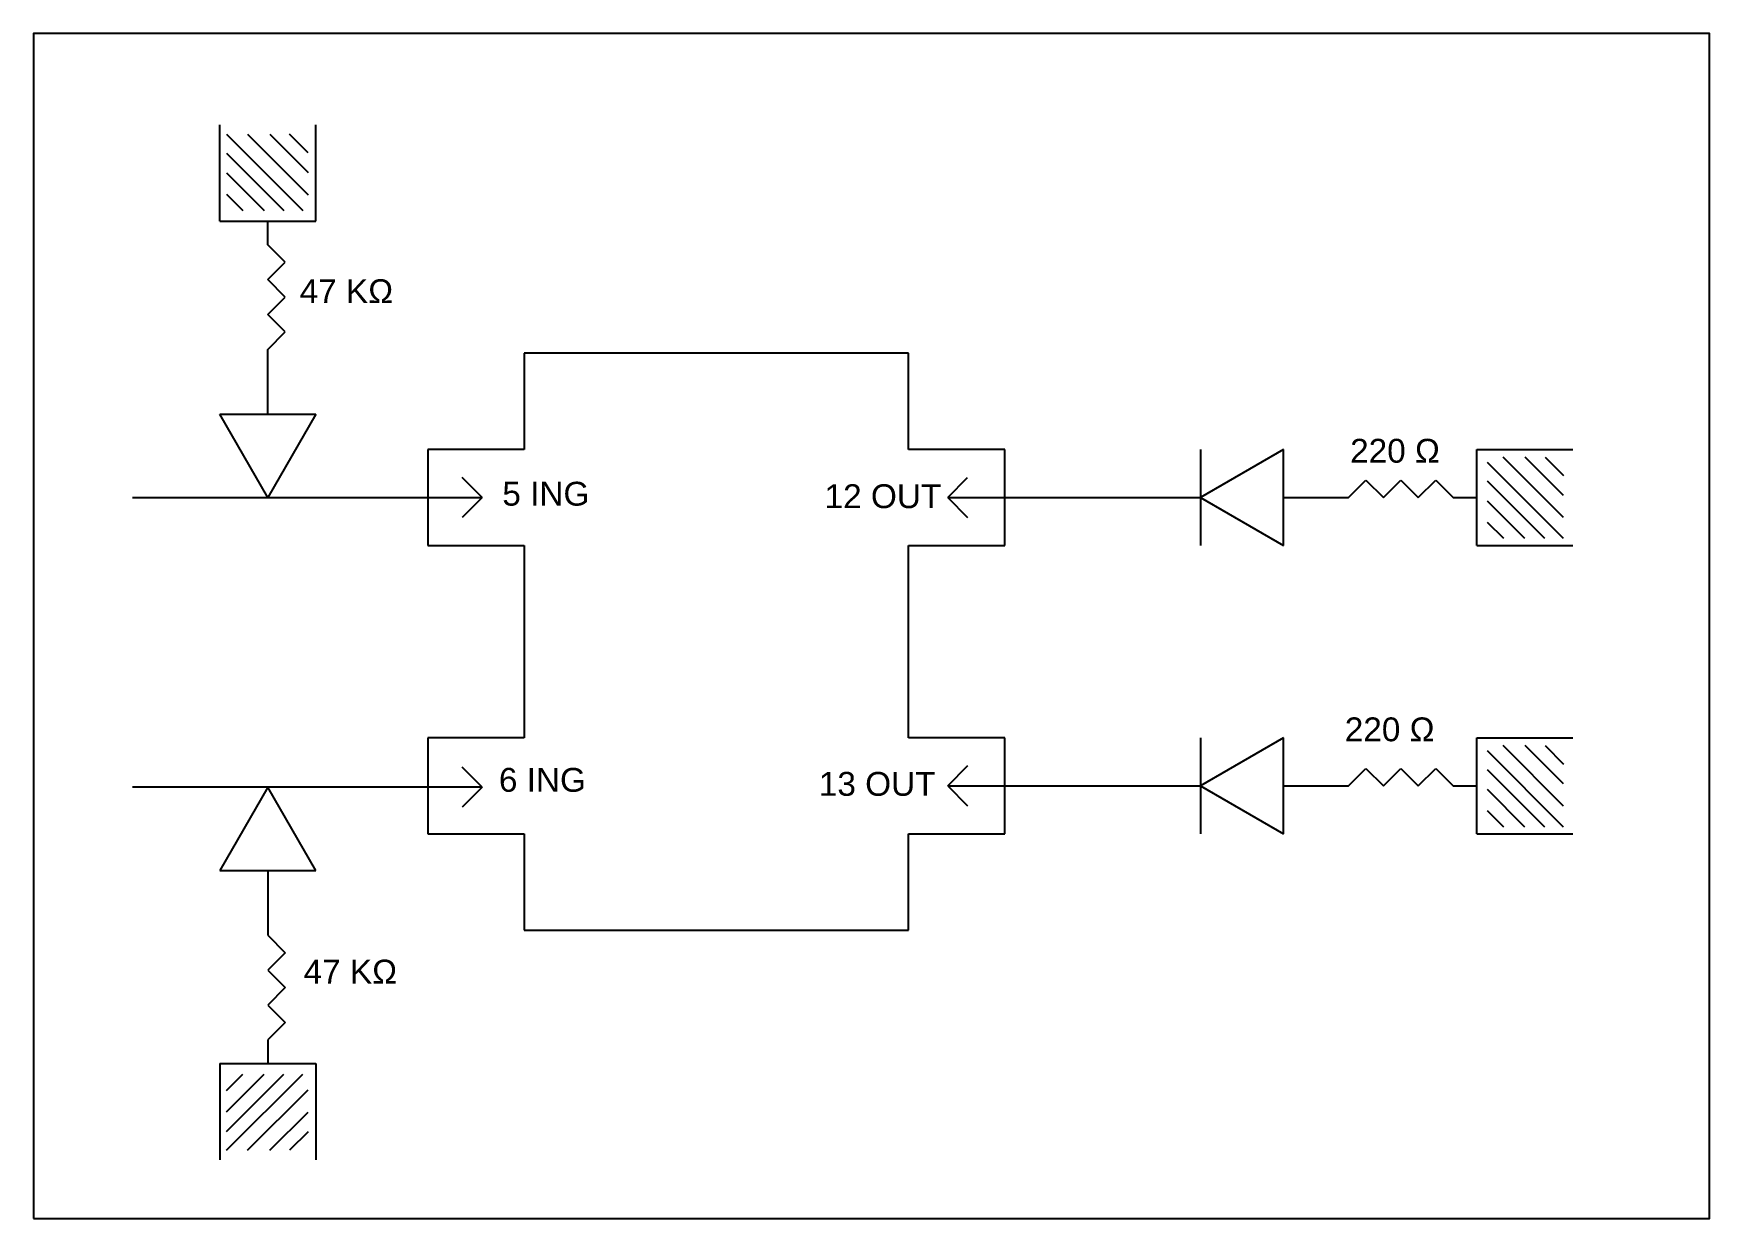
# Model space of a CAD drawing. Header units: millimetres. Extents: x 0 to 1697, y 0 to 477.
# Drawn here: x 1400 to 1697, y 0 to 210 of the extents above; entities that cross this region are included whole.
import ezdxf

# ---------------------------------------------------------------- set-up
doc = ezdxf.new("R2010")
doc.units = ezdxf.units.MM
doc.layers.add('Foglio', color=131, linetype='Continuous')
doc.layers.add('Quinto quadrante', color=30, linetype='Continuous')
doc.styles.get("Standard").update_dxf_attribs({"font": 'arial.ttf'})

msp = doc.modelspace()

# ---------------------------------------------------------------- texts
at = {"layer": 'Quinto quadrante'}
for s, p in [('47 KΩ', (1447.16, 162.22)), ('220 Ω', (1633.32, 133.94)), ('5 ING', (1483.08, 126.33)), ('12 OUT', (1540.19, 125.89)), ('220 Ω', (1632.37, 84.57)), ('6 ING', (1482.47, 75.62)), ('13 OUT', (1539.17, 74.91)), ('47 KΩ', (1447.86, 41.64))]:
    msp.add_text(s, height=4.228, dxfattribs=at).set_placement(p)

# ---------------------------------------------------------------- linework, layer by layer
at = {"layer": 'Foglio'}
msp.add_lwpolyline([(1400, 0), (1697, 0), (1697, 210), (1400, 210)], close=True, dxfattribs=at)
at = {"layer": 'Quinto quadrante'}
for p, q in [((1433, 176.77), (1433, 193.81)), ((1450.04, 176.77), (1450.04, 193.81)), ((1434.22, 192.14), (1447.71, 178.65)), ((1437.94, 192.14), (1448.65, 181.42)), ((1441.87, 192.14), (1448.65, 185.36)), ((1448.65, 188.87), (1445.39, 192.14)), ((1434.22, 188.81), (1444.38, 178.65)), ((1434.22, 185.3), (1440.87, 178.65)), ((1434.22, 181.53), (1437.1, 178.65)), ((1433, 176.77), (1450.04, 176.77)), ((1441.52, 172.57), (1441.52, 176.77)), ((1444.61, 169.48), (1441.52, 172.57)), ((1441.52, 166.39), (1444.61, 169.48)), ((1444.61, 163.3), (1441.52, 166.39)), ((1441.52, 160.21), (1444.61, 163.3)), ((1444.61, 157.12), (1441.52, 160.21)), ((1441.52, 154.02), (1444.61, 157.12)), ((1441.52, 142.53), (1441.52, 154.02)), ((1555.08, 153.34), (1486.92, 153.34)), ((1486.92, 153.34), (1486.92, 136.3)), ((1555.08, 136.3), (1555.08, 153.34)), ((1441.52, 127.78), (1433, 142.53)), ((1433, 142.53), (1450.04, 142.53)), ((1450.04, 142.53), (1441.52, 127.78)), ((1469.88, 136.3), (1469.88, 119.26)), ((1486.92, 136.3), (1469.88, 136.3)), ((1572.12, 136.3), (1555.08, 136.3)), ((1572.12, 119.26), (1572.12, 136.3)), ((1621.54, 136.3), (1606.78, 127.78)), ((1606.78, 136.3), (1606.78, 119.26)), ((1621.54, 119.26), (1621.54, 136.3)), ((1655.77, 119.26), (1655.77, 136.3)), ((1655.77, 136.3), (1672.81, 136.3)), ((1671.14, 120.48), (1657.65, 133.97)), ((1671.14, 124.2), (1660.42, 134.92)), ((1671.14, 128.14), (1664.36, 134.92)), ((1667.87, 134.92), (1671.14, 131.65)), ((1479.48, 127.78), (1475.95, 131.31)), ((1562, 127.78), (1565.54, 131.31)), ((1633.03, 127.78), (1636.12, 130.87)), ((1636.12, 130.87), (1639.21, 127.78)), ((1639.21, 127.78), (1642.3, 130.87)), ((1642.3, 130.87), (1645.39, 127.78)), ((1645.39, 127.78), (1648.48, 130.87)), ((1648.48, 130.87), (1651.57, 127.78)), ((1417.54, 127.78), (1479.48, 127.78)), ((1479.48, 127.78), (1475.95, 124.24)), ((1562, 127.78), (1606.78, 127.78)), ((1562, 127.78), (1565.54, 124.24)), ((1606.78, 127.78), (1621.54, 119.26)), ((1621.54, 127.78), (1633.03, 127.78)), ((1651.57, 127.78), (1655.77, 127.78)), ((1667.81, 120.48), (1657.65, 130.64)), ((1664.3, 120.48), (1657.65, 127.13)), ((1660.54, 120.48), (1657.65, 123.37)), ((1469.88, 119.26), (1486.92, 119.26)), ((1486.92, 119.26), (1486.92, 85.18)), ((1555.08, 85.18), (1555.08, 119.26)), ((1555.08, 119.26), (1572.12, 119.26)), ((1655.77, 119.26), (1672.81, 119.26)), ((1486.92, 85.18), (1469.88, 85.18)), ((1469.88, 85.18), (1469.88, 68.14)), ((1572.12, 85.18), (1555.08, 85.18)), ((1572.12, 68.14), (1572.12, 85.18)), ((1621.54, 85.18), (1606.78, 76.66)), ((1606.78, 85.18), (1606.78, 68.14)), ((1621.54, 68.14), (1621.54, 85.18)), ((1655.77, 68.14), (1655.77, 85.18)), ((1655.77, 85.18), (1672.81, 85.18)), ((1671.14, 73.08), (1660.42, 83.8)), ((1671.14, 77.02), (1664.36, 83.8)), ((1667.87, 83.8), (1671.14, 80.53)), ((1562, 76.66), (1565.54, 80.19)), ((1565.54, 80.19), (1562, 76.66)), ((1671.14, 69.37), (1657.65, 82.85)), ((1479.48, 76.44), (1475.95, 79.97)), ((1633.03, 76.66), (1636.12, 79.75)), ((1636.12, 79.75), (1639.21, 76.66)), ((1639.21, 76.66), (1642.3, 79.75)), ((1642.3, 79.75), (1645.39, 76.66)), ((1645.39, 76.66), (1648.48, 79.75)), ((1648.48, 79.75), (1651.57, 76.66)), ((1667.81, 69.37), (1657.65, 79.52)), ((1479.48, 76.44), (1417.54, 76.44)), ((1441.52, 76.44), (1433, 61.68)), ((1450.04, 61.68), (1441.52, 76.44)), ((1479.48, 76.44), (1475.95, 72.9)), ((1562, 76.66), (1606.78, 76.66)), ((1562, 76.66), (1565.54, 73.12)), ((1606.78, 76.66), (1621.54, 68.14)), ((1621.54, 76.66), (1633.03, 76.66)), ((1651.57, 76.66), (1655.77, 76.66)), ((1664.3, 69.37), (1657.65, 76.01)), ((1660.54, 69.37), (1657.65, 72.25)), ((1469.88, 68.14), (1486.92, 68.14)), ((1486.92, 68.14), (1486.92, 51.1)), ((1555.08, 51.1), (1555.08, 68.14)), ((1555.08, 68.14), (1572.12, 68.14)), ((1655.77, 68.14), (1672.81, 68.14)), ((1433, 61.68), (1450.04, 61.68)), ((1441.52, 61.68), (1441.52, 50.19)), ((1486.92, 51.1), (1555.08, 51.1)), ((1441.52, 50.19), (1444.61, 47.1)), ((1444.61, 47.1), (1441.52, 44.01)), ((1441.52, 44.01), (1444.61, 40.92)), ((1444.61, 40.92), (1441.52, 37.83)), ((1441.52, 37.83), (1444.61, 34.74)), ((1444.61, 34.74), (1441.52, 31.65)), ((1441.52, 31.65), (1441.52, 27.45)), ((1433, 27.45), (1450.04, 27.45)), ((1433, 27.45), (1433, 10.41)), ((1450.04, 27.45), (1450.04, 10.41)), ((1434.22, 22.68), (1437.1, 25.56)), ((1434.22, 18.92), (1440.87, 25.56)), ((1434.22, 15.41), (1444.38, 25.56)), ((1434.22, 12.08), (1447.71, 25.56)), ((1437.94, 12.08), (1448.65, 22.79)), ((1441.87, 12.08), (1448.65, 18.86)), ((1448.65, 15.35), (1445.39, 12.08))]:
    msp.add_line(p, q, dxfattribs=at)

msp.set_redraw_order([(e.dxf.handle, doc.entitydb.next_handle()) for e in msp.query("TEXT MTEXT ATTDEF DIMENSION ARC_DIMENSION")])  # texts and dimensions are drawn at this point

doc.saveas('drawing.dxf')
